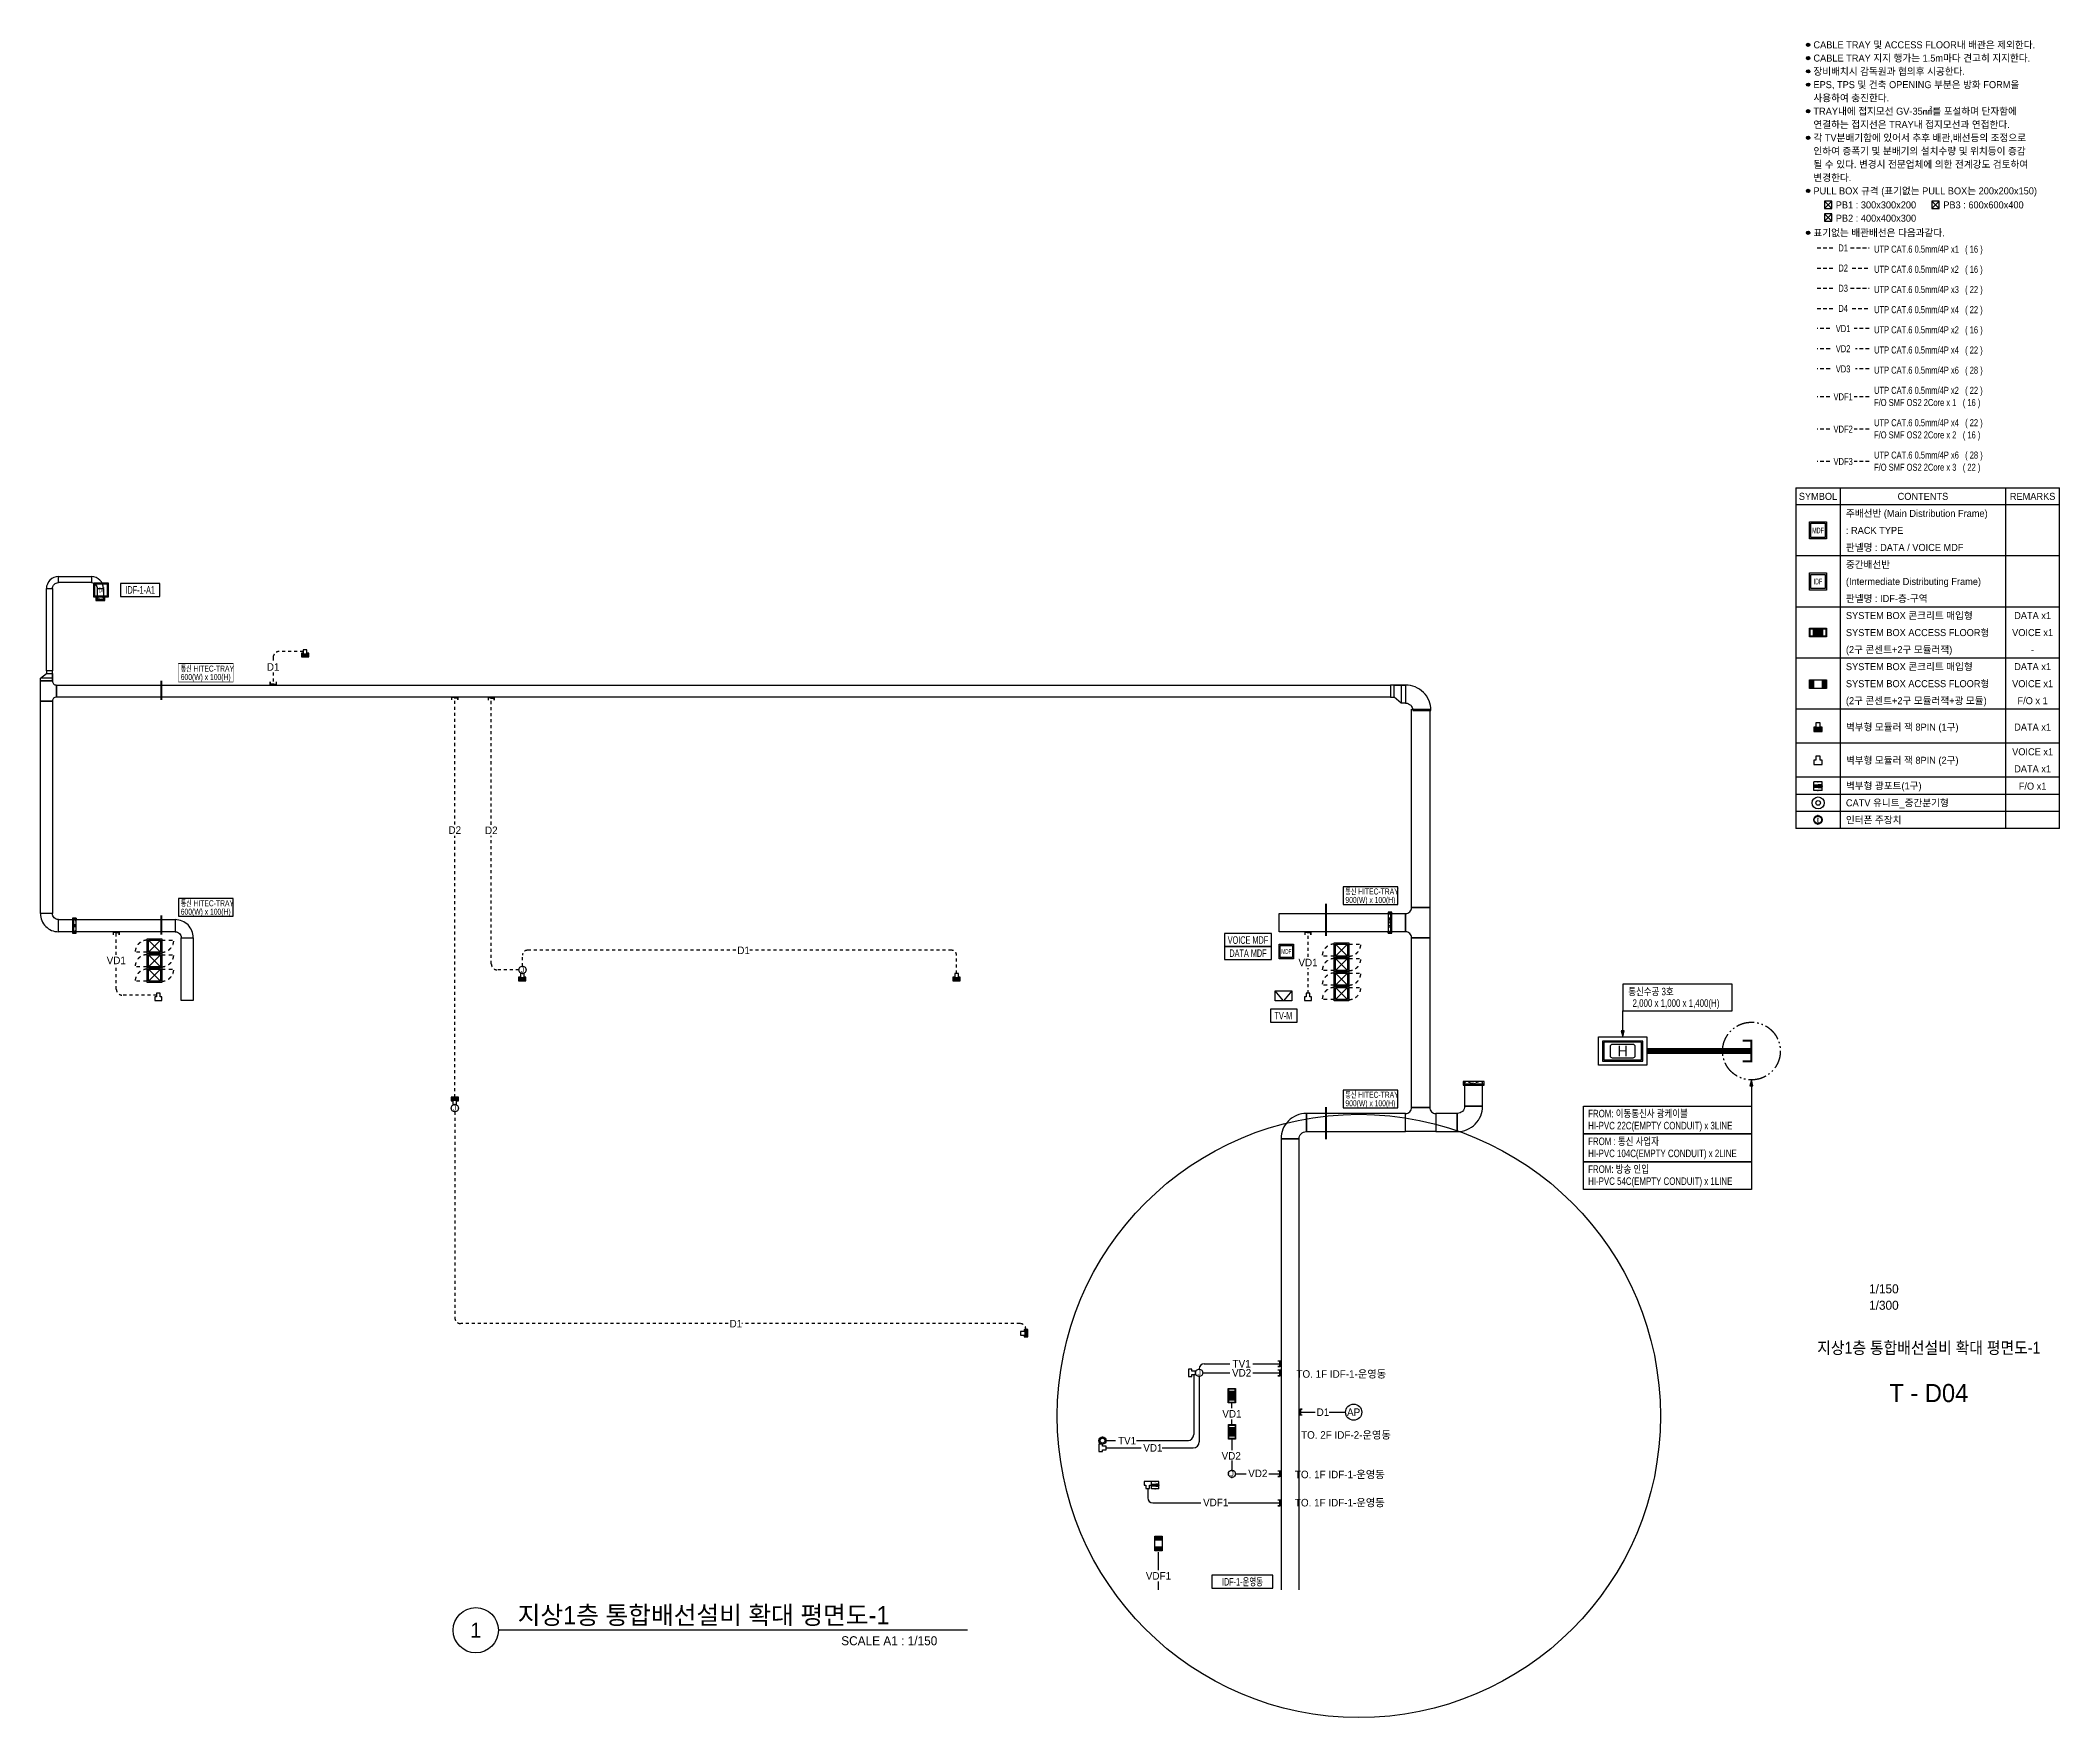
# Model space of a CAD drawing. Header units: millimetres. Extents: x 90978 to 501618, y -355196 to 882030.
# Drawn here: x 275008 to 375430, y -355196 to -271791 of the extents above; entities that cross this region are included whole.
import ezdxf
from ezdxf.enums import TextEntityAlignment as Align

# ---------------------------------------------------------------- set-up
doc = ezdxf.new("R2010")
doc.units = ezdxf.units.MM
doc.header["$LTSCALE"] = 150
doc.set_wipeout_variables(frame=1)
for name, pattern in [('D1', [3, 1, -1, 1]), ('D2', [6.5, 2.5, -1.5, 2.5]), ('E6', [10, 6, -1, 0.5, -1, 0.5, -1]), ('LD5', [11.5, 8.5, -1.5, 0, -1.5])]:
    doc.linetypes.add(name, pattern=pattern)
doc.layers.get('0').update_dxf_attribs({"lineweight": 0})
doc.layers.get('Defpoints').update_dxf_attribs({"color": 163})
for name, color, linetype in [('------07 System Box', 6, 'Continuous'), ('------09 Manhole', 3, 'Continuous'), ('------10 Telecommunication Terminal Board', 3, 'Continuous'), ('------11 Television Distribution Panel', 4, 'Continuous'), ('------13 Telecommunication Outlet', 3, 'Continuous'), ('------14 Television Outlet', 3, 'Continuous'), ('------15 Interphone', 6, 'Continuous'), ('------18 Handhole', 3, 'Continuous'), ('------19 Communication Etc', 3, 'Continuous'), ('-----20 General Symbol', 3, 'Continuous'), ('-----21 Embeded Wire in Ceiling or Wall', 4, 'Continuous'), ('-----22 Concealed Wire in Floor', 4, 'E6'), ('-----22 Embeded in Floor', 4, 'D2'), ('-----23 Concealed or Exposed Wire', 4, 'D1'), ('-----24 Embeded Wire in Underground', 4, 'LD5'), ('-----27 Communication Cable Tray', 2, 'Continuous'), ('-----29 Cable Schedule', 1, 'Continuous'), ('-----29 Indicator', 1, 'Continuous'), ('-----30 Text', 2, 'Continuous'), ('-----41 Drawing Title', 2, 'Continuous'), ('-----42 Drawing Number', 2, 'Continuous'), ('-----43 Drawing Scale', 3, 'Continuous')]:
    doc.layers.add(name, color=color, linetype=linetype)
doc.styles.add('ELEC', font='')
doc.styles.get('ELEC').set_extended_font_data('Dotum')

msp = doc.modelspace()

# ---------------------------------------------------------------- texts
at = {"layer": '------10 Telecommunication Terminal Board', "style": 'ELEC', "width": 0.7}
for s, p in [('IDF-1-A1', (279972.105, -299116.97029)), ('VOICE MDF', (335065.27133, -316530.05089)), ('DATA MDF', (335065.27133, -317180.05089)), ('TV-M', (336825.57838, -320290.2572)), ('IDF-1-운영동', (334789.24916, -348442.32047))]:
    msp.add_text(s, height=375, dxfattribs=at).set_placement(p, align=Align.MIDDLE_CENTER)
for s, p in [('통신 HITEC-TRAY', (339910.68367, -314114.47965)), ('600(W) x 100(H)', (281988.94842, -315119.49403)), ('통신 HITEC-TRAY', (281988.94842, -314699.49403)), ('900(W) x 100(H)', (339910.68367, -314534.47965)), ('통신 HITEC-TRAY', (339910.68367, -324224.47965)), ('900(W) x 100(H)', (339910.68367, -324644.47965))]:
    msp.add_text(s, height=300, dxfattribs=at).set_placement(p, align=Align.MIDDLE_LEFT)
at = {"layer": '------15 Interphone', "style": 'ELEC'}
for s, p in [('TO. 1F IDF-1-운영동', (339707.175, -338107.65275)), ('TO. 2F IDF-2-운영동', (339937.73585, -341140.56494)), ('TO. 1F IDF-1-운영동', (339632.44959, -343105.23395)), ('TO. 1F IDF-1-운영동', (339632.44959, -344507.29688))]:
    msp.add_text(s, height=375, dxfattribs=at).set_placement(p, align=Align.MIDDLE_CENTER)
at = {"layer": '-----21 Embeded Wire in Ceiling or Wall', "style": 'ELEC'}
for s, p in [('TV1', (334750.12828, -337599.59971)), ('VD2', (334750.12828, -338050.78311)), ('D1', (338794.13837, -340007.74507)), ('TV1', (329052.83667, -341422.33517)), ('VD1', (330336.44462, -341782.33443))]:
    msp.add_text(s, height=375, dxfattribs=at).set_placement(p, align=Align.MIDDLE_CENTER)
at = {"layer": '-----22 Concealed Wire in Floor', "style": 'ELEC'}
for s, p in [('VD1', (334266.23221, -340088.10549)), ('VD2', (334231.81627, -342179.68403)), ('VD2', (335554.2023, -343051.83625)), ('VDF1', (333460.18207, -344498.41374, 0)), ('VDF1', (330613.10988, -348148.1231))]:
    msp.add_text(s, height=375, dxfattribs=at).set_placement(p, align=Align.MIDDLE_CENTER)
at = {"layer": '-----23 Concealed or Exposed Wire', "style": 'ELEC'}
for s, p in [('D1', (286584.2455, -302948.2959)), ('D2', (295618.36845, -311061.38312)), ('D2', (297432.39088, -311073.25466)), ('D1', (309981.79542, -317039.56923)), ('VD1', (278783.10993, -317541.87781)), ('VD1', (338051.75473, -317647.24113)), ('D1', (309596.33807, -335603.75396))]:
    msp.add_text(s, height=375, dxfattribs=at).set_placement(p, align=Align.MIDDLE_CENTER)
at = {"layer": '-----41 Drawing Title', "style": 'ELEC', "width": 0.9}
msp.add_text('지상1층 통합배선설비 확대 평면도-1', height=600, dxfattribs=at).set_placement((368925, -336805.00064), align=Align.MIDDLE_CENTER)
at = {"layer": '-----41 Drawing Title', "color": 2, "style": 'ELEC'}
msp.add_text('지상1층 통합배선설비 확대 평면도-1', height=900, dxfattribs=at).set_placement((298745.017, -350550.00064))
at = {"layer": '-----41 Drawing Title', "color": 7, "style": 'ELEC'}
msp.add_text('1', height=750, dxfattribs=at).set_placement((296661.44039, -350850.00064), align=Align.MIDDLE)
at = {"layer": '-----41 Drawing Title', "style": 'ELEC'}
msp.add_text('SCALE A1 : 1/150', height=450, dxfattribs=at).set_placement((319613.55961, -351600.00064), align=Align.RIGHT)
at = {"layer": '-----42 Drawing Number', "style": 'ELEC'}
msp.add_text('T - D04', height=900, dxfattribs=at).set_placement((368925, -339055.00064), align=Align.MIDDLE_CENTER)
at = {"layer": '-----43 Drawing Scale', "style": 'ELEC'}
for s, p in [('1/150', (366689.51153, -333875.00064)), ('1/300', (366689.51153, -334690.00064))]:
    msp.add_text(s, height=450, dxfattribs=at).set_placement(p, align=Align.MIDDLE_CENTER)

# ---------------------------------------------------------------- blocks, each defined once
blk = doc.blocks.new('H11')
blk.add_circle((0, 150), 150)
at = {"color": 1}
blk.add_circle((0, 150), 129, dxfattribs=at)
for p in [(-150, 150), (0, 300), (0, 0), (150, 150)]:
    blk.add_point(p)
at = {"style": 'ELEC'}
blk.add_text('t', height=214, dxfattribs=at).set_placement((0, 150), align=Align.MIDDLE)
blk = doc.blocks.new('G15')
blk.add_lwpolyline([(-300, 600), (300, 600), (300, 0), (-300, 0)], close=True)
at = {"color": 1}
blk.add_lwpolyline([(-250, 550), (250, 550), (250, 50), (-250, 50)], close=True, dxfattribs=at)
at = {"style": 'ELEC', "width": 0.6}
blk.add_text('MDF', height=200, dxfattribs=at).set_placement((0, 300), align=Align.MIDDLE)
blk = doc.blocks.new('G12')
blk.add_lwpolyline([(-300, 600), (300, 600), (300, 0), (-300, 0)], close=True)
at = {"color": 1}
blk.add_lwpolyline([(-250, 550), (250, 550), (250, 50), (-250, 50)], close=True, dxfattribs=at)
at = {"style": 'ELEC', "width": 0.6}
blk.add_text('IDF', height=200, dxfattribs=at).set_placement((0, 300), align=Align.MIDDLE)
blk = doc.blocks.new('G02')
blk.add_lwpolyline([(150, 150), (75, 150), (75, 300), (-75, 300), (-75, 150), (-150, 150), (-150, 0), (150, 0)], close=True)
blk = doc.blocks.new('B11')
h = blk.add_hatch(color=256)
h.dxf.hatch_style = 1
h.paths.add_polyline_path([(150, 150), (-150, 150), (-150, -150), (150, -150)])
at = {"linetype": 'Continuous'}
for points in [[(300, -150), (-300, -150), (-300, 150), (300, 150)], [(-150, 150), (150, 150), (150, -150), (-150, -150)]]:
    blk.add_lwpolyline(points, close=True, dxfattribs=at)
at = {"color": 1, "linetype": 'Continuous'}
for points in [[(-280, 130), (-170, 130), (-170, -130), (-280, -130)], [(170, 130), (280, 130), (280, -130), (170, -130)]]:
    blk.add_lwpolyline(points, close=True, dxfattribs=at)
blk = doc.blocks.new('A$C5F330B5F')
blk.add_hatch(color=256).paths.add_polyline_path([(225, 0), (225, 225), (112, 225), (-225, 225), (-225, 0)])
blk.add_line((-112, 225), (112, 225))
blk.add_lwpolyline([(225, 225), (112, 225), (112, 450), (-112, 450), (-112, 225), (-225, 225), (-225, 0), (225, 0)], close=True)
blk = doc.blocks.new('A$C2c78cba1')
at = {"layer": '------07 System Box'}
h = blk.add_hatch(color=256, dxfattribs=at)
h.dxf.hatch_style = 1
h.paths.add_polyline_path([(367, 790), (56, 790), (56, 56), (367, 56)])
h = blk.add_hatch(color=256, dxfattribs=at)
h.dxf.hatch_style = 1
h.paths.add_polyline_path([(1637, 790), (1327, 790), (1327, 56), (1637, 56)])
at = {"layer": '------07 System Box', "linetype": 'Continuous'}
for points in [[(1694, 0), (0, 0), (0, 847), (1694, 847)], [(423, 847), (1270, 847), (1270, 0), (423, 0)]]:
    blk.add_lwpolyline(points, close=True, dxfattribs=at)
at = {"layer": '------07 System Box', "color": 1, "linetype": 'Continuous'}
for points in [[(56, 790), (367, 790), (367, 56), (56, 56)], [(1327, 790), (1637, 790), (1637, 56), (1327, 56)]]:
    blk.add_lwpolyline(points, close=True, dxfattribs=at)
blk = doc.blocks.new('TV1')
at = {"layer": '------13 Telecommunication Outlet'}
for radius in [150, 57.3]:
    blk.add_circle((0, 150), radius, dxfattribs=at)
blk = doc.blocks.new('광포트_1')
at = {"ltscale": 0.7}
h = blk.add_hatch(color=254, dxfattribs=at)
h.dxf.hatch_style = 1
h.paths.add_polyline_path([(44, 285), (-44, 285), (-44, 159), (44, 159)])
h.paths.add_polyline_path([(44, 141), (-44, 141), (-44, 15), (44, 15)])
at = {"linetype": 'Continuous'}
for p, q in [((-150, 300), (150, 300)), ((-150, 0), (-150, 300)), ((-150, 0), (150, 0)), ((150, 0), (150, 300))]:
    blk.add_line(p, q, dxfattribs=at)
for points in [[(-44, 159), (-44, 285), (44, 285), (44, 159)], [(-44, 141), (-44, 15), (44, 15), (44, 141)]]:
    blk.add_lwpolyline(points, close=True, dxfattribs=at)
for p in [(-150, 150), (0, 285), (0, 0), (150, 150)]:
    blk.add_point(p, dxfattribs=at)
blk = doc.blocks.new('A$C415ffab5')
at = {"layer": '-----30 Text'}
h = blk.add_hatch(color=256, dxfattribs=at)
edge = h.paths.add_edge_path()
edge.add_arc((-25020, -2850), 160, 0, 360)
h = blk.add_hatch(color=256, dxfattribs=at)
edge = h.paths.add_edge_path()
edge.add_arc((-25020, -4171), 160, 0, 360)
h = blk.add_hatch(color=256, dxfattribs=at)
edge = h.paths.add_edge_path()
edge.add_arc((-25020, -5492), 160, 0, 360)
h = blk.add_hatch(color=256, dxfattribs=at)
edge = h.paths.add_edge_path()
edge.add_arc((-25020, -6812), 160, 0, 360)
h = blk.add_hatch(color=256, dxfattribs=at)
edge = h.paths.add_edge_path()
edge.add_arc((-25020, -9454), 160, 0, 360)
h = blk.add_hatch(color=256, dxfattribs=at)
edge = h.paths.add_edge_path()
edge.add_arc((-25020, -12096), 160, 0, 360)
h = blk.add_hatch(color=256, dxfattribs=at)
edge = h.paths.add_edge_path()
edge.add_arc((-25020, -17379), 160, 0, 360)
h = blk.add_hatch(color=256, dxfattribs=at)
edge = h.paths.add_edge_path()
edge.add_arc((-25020, -21542), 160, 0, 360)
at = {"layer": '-----20 General Symbol'}
for p, q in [((-22662, -19138), (-23390, -18410)), ((-22662, -18410), (-23390, -19138)), ((-22662, -20385), (-23390, -19657)), ((-22662, -19657), (-23390, -20385)), ((-11967, -19138), (-12695, -18410)), ((-11967, -18410), (-12695, -19138))]:
    blk.add_line(p, q, dxfattribs=at)
for points in [[(-23390, -18410), (-23390, -19138), (-22662, -19138), (-22662, -18410)], [(-23390, -19657), (-23390, -20385), (-22662, -20385), (-22662, -19657)], [(-12695, -18410), (-12695, -19138), (-11967, -19138), (-11967, -18410)]]:
    blk.add_lwpolyline(points, close=True, dxfattribs=at)
at = {"layer": '-----22 Embeded in Floor'}
for p, q in [((-24123, -23048), (-22389, -23048)), ((-20794, -23048), (-18940, -23048)), ((-24123, -25054), (-22388, -25054)), ((-20641, -25054), (-18940, -25054)), ((-24123, -27060), (-22389, -27060)), ((-20794, -27060), (-18940, -27060)), ((-24123, -29066), (-22388, -29066)), ((-20641, -29066), (-18940, -29066)), ((-22839, -31072), (-24123, -31072)), ((-18940, -31072), (-20440, -31072)), ((-22837, -33078), (-24123, -33078)), ((-18940, -33078), (-20287, -33078)), ((-22837, -35084), (-24123, -35084)), ((-18940, -35084), (-20287, -35084)), ((-22839, -37855), (-24123, -37855)), ((-18940, -37855), (-20440, -37855)), ((-22839, -41074), (-24123, -41074)), ((-18940, -41074), (-20440, -41074)), ((-22839, -44293), (-24123, -44293)), ((-18940, -44293), (-20440, -44293))]:
    blk.add_line(p, q, dxfattribs=at)
at = {"layer": '-----29 Cable Schedule', "color": 3}
for p, q in [((-26250, -46912), (0, -46912)), ((-26250, -46912), (-26250, -80783)), ((0, -80783), (0, -46912)), ((0, -48606), (-26250, -48606)), ((0, -80783), (-26250, -80783))]:
    blk.add_line(p, q, dxfattribs=at)
at = {"layer": '-----29 Cable Schedule'}
for p, q in [((-21819, -46912), (-21819, -48606)), ((-5372, -46912), (-5372, -48606)), ((-21819, -48606), (-21819, -80783)), ((-5372, -48606), (-5372, -80783)), ((0, -53687), (-26250, -53687)), ((0, -58767), (-26250, -58767)), ((0, -63848), (-26250, -63848)), ((0, -68929), (-26250, -68929)), ((0, -72316), (-26250, -72316)), ((0, -75703), (-26250, -75703)), ((0, -77396), (-26250, -77396)), ((0, -79090), (-26250, -79090)), ((0, -80783), (-26250, -80783))]:
    blk.add_line(p, q, dxfattribs=at)
at = {"layer": '-----30 Text'}
for centre in [(-25020, -2850), (-25020, -4171), (-25020, -5492), (-25020, -6812), (-25020, -9454), (-25020, -12096), (-25020, -17379), (-25020, -21542)]:
    blk.add_circle(centre, 160, dxfattribs=at)
for p in [(-24860, -2850), (-24860, -4171), (-24860, -5492), (-24860, -6812), (-24860, -9454), (-24860, -12096), (-24860, -17379), (-24860, -21542)]:
    blk.add_point(p, dxfattribs=at)
at = {"layer": '------07 System Box', "xscale": 2.822580634535418, "yscale": 2.822580634535418, "zscale": 2.822580634535418}
blk.add_blockref('B11', (-24034, -61308), dxfattribs=at)
at = {"layer": '------10 Telecommunication Terminal Board', "xscale": 2.822580634535418, "yscale": 2.822580634535418, "zscale": 2.822580634535418}
for name, p in [('G15', (-24034, -51993)), ('G12', (-24034, -57074))]:
    blk.add_blockref(name, p, dxfattribs=at)
at = {"layer": '------13 Telecommunication Outlet'}
for name, p, xscale, yscale, zscale in [('A$C5F330B5F', (-24034, -71130), 1.881720423023612, 1.881720423023612, 1.881720423023612), ('G02', (-24034, -74433), 2.822580634535418, 2.822580634535418, 2.822580634535418), ('TV1', (-24020, -78851), 4, 4, 4)]:
    blk.add_blockref(name, p, dxfattribs=dict(at, xscale=xscale, yscale=yscale, zscale=zscale))
at = {"layer": '------13 Telecommunication Outlet', "xscale": 2.822580634535246, "yscale": 2.822580634535246, "zscale": 2.822580634535246, "rotation": 90}
blk.add_blockref('광포트_1', (-23611, -76575), dxfattribs=at)
at = {"layer": '------15 Interphone', "xscale": 2.822580634535418, "yscale": 2.822580634535418, "zscale": 2.822580634535418}
blk.add_blockref('H11', (-24034, -80360), dxfattribs=at)
blk.add_blockref('A$C2c78cba1', (-24881, -66868))
at = {"layer": '-----22 Embeded in Floor', "style": 'ELEC', "width": 0.7}
for s, p in [('D1', (-21532, -23048)), ('D2', (-21532, -25054)), ('D3', (-21532, -27060)), ('D4', (-21532, -29066)), ('VD1', (-21532, -31072)), ('VD2', (-21532, -33078)), ('VD3', (-21532, -35084)), ('VDF1', (-21532, -37855)), ('VDF2', (-21532, -41074)), ('VDF3', (-21532, -44293))]:
    blk.add_text(s, height=700, dxfattribs=at).set_placement(p, align=Align.MIDDLE_CENTER)
at = {"layer": '-----29 Cable Schedule', "color": 2, "style": 'ELEC'}
for s, p in [('SYMBOL', (-24034, -47759)), ('CONTENTS', (-13595, -47759)), ('REMARKS', (-2686, -47759))]:
    blk.add_text(s, height=700, dxfattribs=at).set_placement(p, align=Align.MIDDLE)
at = {"layer": '-----30 Text', "style": 'ELEC'}
for s, p in [('CABLE TRAY 및 ACCESS FLOOR내 배관은 제외한다.', (-24485, -2850)), ('CABLE TRAY 지지 행가는 1.5m마다 견고히 지지한다.', (-24485, -4171)), ('장비배치시 감독원과 협의후 시공한다.', (-24485, -5492)), ('사용하여 충진한다.', (-24485, -8133)), ('EPS, TPS 및 건축 OPENING 부분은 방화 FORM을', (-24485, -6812)), ('TRAY내에 접지모선 GV-35㎟를 포설하며 단자함에', (-24485, -9454)), ('각 TV분배기함에 있어서 추후 배관,배선등의 조정으로', (-24485, -12096)), ('연결하는 접지선은 TRAY내 접지모선과 연접한다.', (-24485, -10775)), ('인하여 증폭기 및 분배기의 설치수량 및 위치등이 증감', (-24485, -13417)), ('될 수 있다. 변경시 전문업체에 의한 전계강도 검토하여', (-24485, -14738)), ('변경한다.', (-24485, -16059)), ('PULL BOX 규격 (표기없는 PULL BOX는 200x200x150)', (-24485, -17379)), ('PB1 : 300x300x200', (-22265, -18774)), ('PB2 : 400x400x300', (-22265, -20095)), ('PB3 : 600x600x400', (-11570, -18774)), ('표기없는 배관배선은 다음과같다.', (-24485, -21542)), ('주배선반 (Main Distribution Frame)', (-21254, -49453)), (': RACK TYPE', (-21254, -51146)), ('중간배선반', (-21254, -54533)), ('판넬명 : DATA / VOICE MDF', (-21254, -52840)), ('(Intermediate Distributing Frame)', (-21254, -56227)), ('판넬명 : IDF-층-구역', (-21254, -57921)), ('SYSTEM BOX 콘크리트 매입형', (-21254, -59614)), ('SYSTEM BOX ACCESS FLOOR형', (-21254, -61308)), ('SYSTEM BOX 콘크리트 매입형', (-21254, -64695)), ('(2구 콘센트+2구 모듈러잭)', (-21254, -63001)), ('SYSTEM BOX ACCESS FLOOR형', (-21254, -66388)), ('(2구 콘센트+2구 모듈러잭+광 모듈)', (-21254, -68082)), ('벽부형 모듈러 잭 8PIN (1구)', (-21254, -70706)), ('벽부형 모듈러 잭 8PIN (2구)', (-21254, -74009)), ('벽부형 광포트(1구)', (-21254, -76550)), ('CATV 유니트_중간분기형', (-21254, -78243)), ('인터폰 주장치', (-21254, -79937))]:
    blk.add_text(s, height=700, dxfattribs=at).set_placement(p, align=Align.MIDDLE_LEFT)
at = {"layer": '-----30 Text', "style": 'ELEC', "width": 0.7}
for s, p in [('UTP CAT.6 0.5mm/4P x1   ( 16 )', (-18456, -23173)), ('UTP CAT.6 0.5mm/4P x2   ( 16 )', (-18456, -25179)), ('UTP CAT.6 0.5mm/4P x3   ( 22 )', (-18456, -27185)), ('UTP CAT.6 0.5mm/4P x4   ( 22 )', (-18456, -29191)), ('UTP CAT.6 0.5mm/4P x2   ( 16 )', (-18456, -31197)), ('UTP CAT.6 0.5mm/4P x4   ( 22 )', (-18456, -33203)), ('UTP CAT.6 0.5mm/4P x6   ( 28 )', (-18456, -35209)), ('UTP CAT.6 0.5mm/4P x2   ( 22 )', (-18456, -37215)), ('F/O SMF OS2 2Core x 1', (-18456, -38428)), ('( 16 )', (-9631, -38429)), ('UTP CAT.6 0.5mm/4P x4   ( 22 )', (-18456, -40434)), ('F/O SMF OS2 2Core x 2', (-18456, -41647)), ('( 16 )', (-9631, -41648)), ('UTP CAT.6 0.5mm/4P x6   ( 28 )', (-18456, -43653)), ('F/O SMF OS2 2Core x 3', (-18456, -44866)), ('( 22 )', (-9631, -44867))]:
    blk.add_text(s, height=700, dxfattribs=at).set_placement(p, align=Align.MIDDLE_LEFT)
at = {"layer": '-----30 Text', "style": 'ELEC'}
for s, p in [('DATA x1', (-2686, -59614)), ('VOICE x1', (-2686, -61308)), ('-', (-2686, -63001)), ('VOICE x1', (-2686, -66388)), ('DATA x1', (-2686, -64695)), ('F/O x 1', (-2686, -68082)), ('DATA x1', (-2686, -70706)), ('VOICE x1', (-2686, -73162)), ('DATA x1', (-2686, -74856)), ('F/O x1', (-2686, -76580))]:
    blk.add_text(s, height=700, dxfattribs=at).set_placement(p, align=Align.MIDDLE_CENTER)
blk = doc.blocks.new('HANDHOLE3')
blk.add_lwpolyline([(-1000, -500), (1000, -500), (1000, 500), (-1000, 500)], close=True)
at = {"color": 1}
blk.add_lwpolyline([(-937, -437), (937, -437), (937, 437), (-937, 437)], close=True, dxfattribs=at)
blk.add_lwpolyline([(-518, -332), (518, -332, 0.4142136), (624, -226), (624, 226, 0.4142136), (518, 332), (-518, 332, 0.4142136), (-624, 226), (-624, -226, 0.4142136)], format="xyb", close=True)
at = {"style": 'ELEC'}
blk.add_text('H', height=526, dxfattribs=at).set_placement((0, 0), align=Align.MIDDLE)
blk = doc.blocks.new('A$C5ca17799')
at = {"layer": '------18 Handhole', "elevation": 0}
blk.add_lwpolyline([(6600, 12450), (9000, 12450), (9000, 11050), (6600, 11050)], close=True, dxfattribs=at)
at = {"layer": '-----24 Embeded Wire in Underground', "const_width": 100, "elevation": 0}
blk.add_lwpolyline([(13774, 11234), (14204, 11234), (14204, 12266), (13774, 12266)], dxfattribs=at)
at = {"layer": '-----24 Embeded Wire in Underground', "linetype": 'E6', "const_width": 300, "elevation": 0}
blk.add_lwpolyline([(9000, 11750), (14204, 11750)], dxfattribs=at)
at = {"layer": '-----29 Indicator', "color": 1, "linetype": 'E6'}
blk.add_circle((14204, 11750), 1435, dxfattribs=at)
at = {"layer": '------18 Handhole'}
blk.add_blockref('HANDHOLE3', (7800, 11750), dxfattribs=at)
blk = doc.blocks.new('A$C533477cd')
at = {"layer": '-----27 Communication Cable Tray', "color": 1, "elevation": 0}
blk.add_lwpolyline([(200, -2581), (0, -2581), (0, -3731), (200, -3731), (200, -2581)], dxfattribs=at)
at = {"layer": '-----27 Communication Cable Tray', "color": 1, "linetype": 'D1', "elevation": 0}
for points in [[(200, -2581), (0, -3731)], [(200, -3731), (0, -2581)]]:
    blk.add_lwpolyline(points, dxfattribs=at)
at = {"layer": '-----27 Communication Cable Tray', "elevation": 0}
for points in [[(50, -2631), (0, -2631), (0, -3681), (50, -3681), (50, -2631)], [(150, -2706), (150, -2656), (50, -2656), (50, -3656), (150, -3656), (150, -3606)]]:
    blk.add_lwpolyline(points, dxfattribs=at)
blk = doc.blocks.new('G01')
blk.add_hatch(color=256).paths.add_polyline_path([(150, 150), (75, 150), (-75, 150), (-150, 150), (-150, 0), (150, 0)])
blk.add_blockref('G02', (0, 0))
blk = doc.blocks.new('O04')
blk.add_circle((0, 0), 150)
for p in [(-150, 0), (0, 150), (150, 0), (0, -150)]:
    blk.add_point(p)
at = {"style": 'ELEC'}
blk.add_text('J', height=214, dxfattribs=at).set_placement((0, 0), align=Align.MIDDLE)
blk = doc.blocks.new('O08')
blk.add_hatch(color=256).paths.add_polyline_path([(120, 51), (-120, 51), (-120, 0), (120, 0)])
blk.add_lwpolyline([(120, 127.5), (120, 0), (-120, 0), (-120, 127.5), (-120, 51), (120, 51)])
blk = doc.blocks.new('A06')
at = {"color": 1}
for p, q in [((-250, 250), (250, -250)), ((250, 250), (-250, -250))]:
    blk.add_line(p, q, dxfattribs=at)
at = {"color": 1, "linetype": 'D1'}
for p, q in [((300, 250), (800, 250)), ((-300, -250), (-800, -250))]:
    blk.add_line(p, q, dxfattribs=at)
blk.add_lwpolyline([(-300, 300), (300, 300), (300, -300), (-300, -300)], close=True)
at = {"color": 1}
blk.add_lwpolyline([(-250, 250), (250, 250), (250, -250), (-250, -250)], close=True, dxfattribs=at)
at = {"color": 1, "linetype": 'D1'}
for centre, start, end in [((-300, -250), 90, 180), ((300, 250), 270, 0)]:
    blk.add_arc(centre, 500, start, end, dxfattribs=at)
blk = doc.blocks.new('A$C69d3834d')
at = {"layer": '------19 Communication Etc', "color": 3}
blk.add_circle((404, 404), 404, dxfattribs=at)
at = {"layer": 'Defpoints'}
blk.add_circle((663, 215), 15000, dxfattribs=at)
at = {"layer": '------19 Communication Etc', "style": 'ELEC'}
blk.add_text('AP', height=375, dxfattribs=at).set_placement((404, 404, 0), align=Align.MIDDLE_CENTER)
blk = doc.blocks.new('C02-1')
at = {"layer": '------14 Television Outlet', "color": 3, "linetype": 'Continuous'}
for radius in [150, 100]:
    blk.add_circle((0, 150), radius, dxfattribs=at)
at = {"layer": '------14 Television Outlet', "color": 3}
for p in [(-150, 150), (0, 300), (0, 0), (150, 150)]:
    blk.add_point(p, dxfattribs=at)
blk = doc.blocks.new('TV-BOX')
at = {"layer": '------11 Television Distribution Panel', "color": 3}
for p, q in [((0, 0), (-200, 238)), ((200, 238), (0, 0))]:
    blk.add_line(p, q, dxfattribs=at)
blk.add_lwpolyline([(-200, 0), (-200, 238), (200, 238), (200, 0)], close=True, dxfattribs=at)

# ---------------------------------------------------------------- linework, layer by layer
at = {"layer": '------09 Manhole', "color": 1, "elevation": 0}
msp.add_lwpolyline([(353699.99921, -321350.00064), (353774.99921, -321050.00064), (353624.99921, -321050.00064), (353699.99921, -321350.00064), (353699.99921, -320047.01359)], dxfattribs=at)
at = {"layer": '------09 Manhole', "color": 1}
msp.add_lwpolyline([(360104.07065, -323485.49995), (360029.07065, -323785.49995), (360179.07065, -323785.49995), (360104.07065, -323485.49995), (360104.07065, -324788.487)], dxfattribs=at)
at = {"layer": '------10 Telecommunication Terminal Board', "color": 1, "elevation": 0}
for points in [[(278992.14571, -299441.97029), (280952.0643, -299441.97029), (280952.0643, -298791.97029), (278992.14571, -298791.97029)], [(281868.98912, -303674.49403), (284598.90771, -303674.49403), (284598.90771, -302794.49403), (281868.98912, -302794.49403)], [(339790.72437, -314759.47965), (342520.64296, -314759.47965), (342520.64296, -313879.47965), (339790.72437, -313879.47965)], [(281868.98912, -315344.49403), (284598.90771, -315344.49403), (284598.90771, -314464.49403), (281868.98912, -314464.49403)], [(333894.47737, -316855.05089), (336236.0653, -316855.05089), (336236.0653, -316205.05089), (333894.47737, -316205.05089)], [(333894.47737, -317505.05089), (336236.0653, -317505.05089), (336236.0653, -316855.05089), (333894.47737, -316855.05089)], [(339790.72437, -324869.47965), (342520.64296, -324869.47965), (342520.64296, -323989.47965), (339790.72437, -323989.47965)], [(333271.93377, -348767.32047), (336306.56456, -348767.32047), (336306.56456, -348117.32047), (333271.93377, -348117.32047)]]:
    msp.add_lwpolyline(points, close=True, dxfattribs=at)
at = {"layer": '------10 Telecommunication Terminal Board', "color": 1}
msp.add_lwpolyline([(337500.97036, -320631.15876), (336194.44788, -320631.15876), (336194.44788, -319949.35564), (337500.97036, -319949.35564)], close=True, dxfattribs=at)
at = {"layer": '-----21 Embeded Wire in Ceiling or Wall'}
for p, q in [((332366.4392, -338140.78311), (332366.4392, -341122.33517)), ((332640, -337870.78311), (332640, -337849.59971)), ((332640, -338230.78311), (332640, -341482.33443)), ((332820, -338050.78311), (334167.00872, -338050.78311)), ((332890, -337599.59971), (334167.00872, -337599.59971)), ((335305.74685, -337599.59971), (336645.95593, -337599.59971)), ((335305.74685, -338050.78311), (336645.95593, -338050.78311)), ((337672.61413, -340007.74507), (338408.44078, -340007.74507)), ((339098.40008, -340007.74507), (339915.6626, -340007.74507)), ((328010, -341422.33517), (328469.71711, -341422.33517)), ((329513.8148, -341422.33517), (332110.00669, -341422.33517)), ((334269.35569, -341348.08381), (334269.35569, -341898.3192)), ((328010, -341782.33443), (329753.32505, -341782.33443)), ((330797.42275, -341782.33443), (332340, -341782.33443)), ((334269.35569, -342408.25743), (334269.35569, -342871.57125)), ((334449.35569, -343070.17659), (334971.08273, -343070.17659)), ((336109.82086, -343070.17659), (336707.15593, -343070.17659)), ((330083.1257, -343810.00064), (330083.1257, -344266.75409)), ((330333.1257, -344516.75409), (332720.85491, -344516.75409)), ((334077.3678, -344516.75409), (336707.15593, -344516.75409))]:
    msp.add_line(p, q, dxfattribs=at)
for centre, radius, start, end in [((332890, -337849.59971), 250, 90, 180), ((332066.4392, -341122.33517), 300, 270, 0), ((332340, -341482.33443), 300, 270, 0), ((330333.1257, -344266.75409, 0), 250, 180, 270)]:
    msp.add_arc(centre, radius, start, end, dxfattribs=at)
at = {"layer": '-----22 Concealed Wire in Floor'}
for p, q in [((334269.35569, -339806.74066), (334269.35569, -339548.12717)), ((334269.35569, -340628.08381), (334269.35569, -340370.00389)), ((330613.10988, -347866.75827), (330613.10988, -346898.12336)), ((330613.10988, -348850.00064), (330613.10988, -348430.0215))]:
    msp.add_line(p, q, dxfattribs=at)
at = {"layer": '-----23 Concealed or Exposed Wire'}
for p, q in [((288084.23464, -302180), (286884.23795, -302180)), ((286584.23795, -302480.00331), (286584.24001, -302666.93107)), ((286584.24622, -303230.1943), (286584.25304, -303848.77778)), ((295618.36535, -310780.01829), (295618.2954, -304436.51392)), ((297432.38778, -310791.88983), (297432.31783, -304448.38546)), ((295618.4415, -324350.00064), (295618.37156, -311343.28152)), ((297432.46407, -317710.28636), (297432.39399, -311355.15306)), ((278783.10993, -317260.51298), (278783.10993, -316115.62589)), ((338051.71244, -317365.8763), (338051.52463, -316116.35508)), ((298982.06347, -317830.28305), (298982.06347, -317289.56923)), ((309596.09783, -317039.56923), (299232.06347, -317039.56923)), ((320323.10954, -317039.56923), (310286.05712, -317039.56923)), ((320573.10954, -318190.00064), (320573.10954, -317289.56923)), ((278783.10993, -318968.12974), (278783.10993, -317823.77621)), ((298802.06347, -318010.28305), (297732.46407, -318010.28305)), ((338051.98483, -319178.12718), (338051.7971, -317929.13953)), ((280783.10993, -319268.12974), (279083.10993, -319268.12974)), ((295618.4415, -325070.00064), (295618.4415, -335303.75396)), ((309210.64049, -335603.75396), (295918.4415, -335603.75396)), ((323724.23465, -335603.75396), (309900.59978, -335603.75396))]:
    msp.add_line(p, q, dxfattribs=at)
for centre, radius, start, end in [((286884.23795, -302480), 300, 90, 180.0006317825), ((299232.06347, -317289.56923), 250, 90, 180), ((320323.10954, -317289.56923), 250, 0, 90), ((297732.46407, -317710.28305), 300, 180.0006317825, 270), ((279083.10993, -318968.12974), 300, 180, 270), ((295918.4415, -335303.75396), 300, 180, 270), ((323724.23465, -335903.75396), 300, 0, 90)]:
    msp.add_arc(centre, radius, start, end, dxfattribs=at)
at = {"layer": '-----27 Communication Cable Tray', "elevation": 0}
for points in [[(275608.18612, -299055.17241), (275608.18612, -299055.17241, -0.4142135624), (275908.18612, -298755.17241), (275908.18612, -298755.17241), (275908.18612, -298455.17241, 0.4142135624), (275308.18612, -299055.17241)], [(277548.58841, -298755.17241), (277548.58841, -298755.17241, -0.4060977285), (277840.52193, -299055.17241), (277840.52193, -299055.17241), (278140.52193, -299055.17241, 0.4102166109), (277548.58841, -298455.17241)], [(275608.18612, -304647.49164), (275008.18612, -304647.49164), (275008.18612, -304647.49164), (275008.18612, -303647.49164), (275608.18612, -303647.49164, 0.4142135624), (275808.18612, -303847.49164), (275808.18612, -304447.49164), (275808.18612, -304447.49164, 0.4142135624)], [(342903.68822, -304748.165), (342903.68822, -304748.165, -0.4142135624), (343263.68822, -305108.165), (343263.68822, -305108.165), (344163.68822, -305108.165, 0.4142135624), (342903.68822, -303848.165)], [(275908.18612, -315515.62589), (275908.18612, -315515.62589, -0.4142135624), (275608.18612, -315215.62589), (275608.18612, -315215.62589), (275008.18612, -315215.62589, 0.4142135624), (275908.18612, -316115.62589)], [(343202.94853, -314915.62589), (344102.94853, -314915.62589), (344102.94853, -314915.62589), (344102.94853, -316415.62589), (343202.94853, -316415.62589, 0.4142135624), (342902.94853, -316115.62589), (342902.94853, -315215.62589), (342902.94853, -315215.62589, 0.4142135624)], [(281713.10875, -316115.62589), (281713.10875, -316115.62589, -0.4142135624), (282013.10875, -316415.62589), (282013.10875, -316415.62589), (282613.10875, -316415.62589, 0.4142135624), (281713.10875, -315515.62589)], [(337607.15593, -326413.23491), (337607.15593, -326413.23491, -0.4142135624), (337967.15593, -326053.23491), (337967.15593, -326053.23491), (337967.15593, -325153.23491, 0.4142135624), (336707.15593, -326413.23491)], [(344403.47675, -325153.23491), (344403.47675, -326053.23491), (344403.47675, -326053.23491), (342903.47675, -326053.23491), (342903.47675, -325153.23491, 0.4142135624), (343203.47675, -324853.23491), (344103.47675, -324853.23491), (344103.47675, -324853.23491, 0.4142135624)], [(345835.60796, -324793.23491), (345835.60796, -324793.23491, -0.4142135624), (345475.60796, -325153.23491), (345475.60796, -325153.23491), (345475.60796, -326053.23491, 0.4142135624), (346735.60796, -324793.23491)]]:
    msp.add_lwpolyline(points, format="xyb", close=True, dxfattribs=at)
for points in [[(275608.18612, -299055.17241), (275608.18612, -303147.49164), (275308.18612, -303147.49164), (275308.18612, -299055.17241)], [(275908.18612, -298455.17241), (277548.58841, -298455.17241), (277548.58841, -298755.17241), (275908.18612, -298755.17241)], [(277840.52193, -299588.12396), (277840.52193, -299055.17241), (278140.52193, -299055.17241), (278140.52193, -299588.12396)], [(342153.47675, -304448.16503), (275808.18612, -304448.8955), (275808.18612, -303848.8955), (342153.47675, -303848.16503)], [(275608.18612, -304647.49164), (275608.18612, -315215.62589), (275008.18612, -315215.62589), (275008.18612, -304647.49164)], [(344102.38105, -305048.16503), (344103.47675, -314915.62589), (343203.47675, -314915.62589), (343202.38105, -305048.16503)], [(336613.10875, -315216.72158), (342902.94853, -315215.62589), (342902.94853, -316115.62589), (336613.10875, -316116.72158)], [(281713.10875, -316115.62589), (275908.18612, -316115.62589), (275908.18612, -315515.62589), (281713.10875, -315515.62589)], [(282013.10875, -319538.12781), (282013.10875, -316415.62589), (282613.10875, -316415.62589), (282613.10875, -319538.12781)], [(344102.90927, -316415.62589), (344104.00496, -324853.23491), (343204.00496, -324853.23491), (343202.90927, -316415.62589)], [(346735.60796, -324793.23491), (346735.60796, -323693.12524), (345835.60796, -323693.12524), (345835.60796, -324793.23491)], [(342903.47675, -325153.23491), (337967.15593, -325153.23491), (337967.15593, -326053.23491), (342903.47675, -326053.23491)], [(345475.60796, -325153.23491), (344403.47675, -325153.23491), (344403.47675, -326053.23491), (345475.60796, -326053.23491)]]:
    msp.add_lwpolyline(points, close=True, dxfattribs=at)
at = {"layer": '-----27 Communication Cable Tray', "color": 1, "elevation": 0}
msp.add_lwpolyline([(277765.52193, -299438.12396), (277765.52193, -299638.12396), (278215.52193, -299638.12396), (278215.52193, -299438.12396), (277765.52193, -299438.12396)], dxfattribs=at)
at = {"layer": '-----27 Communication Cable Tray', "color": 1, "linetype": 'D1', "elevation": 0}
for points in [[(277765.52193, -299438.12396), (278215.52193, -299638.12396)], [(278215.52193, -299438.12396), (277765.52193, -299638.12396)]]:
    msp.add_lwpolyline(points, dxfattribs=at)
at = {"layer": '-----27 Communication Cable Tray', "elevation": 0}
for points in [[(277815.52193, -299588.12396), (277815.52193, -299638.12396), (278165.52193, -299638.12396), (278165.52193, -299588.12396), (277815.52193, -299588.12396)], [(277890.52193, -299488.12396), (277840.52193, -299488.12396), (277840.52193, -299588.12396), (278140.52193, -299588.12396), (278140.52193, -299488.12396), (278090.52193, -299488.12396)], [(275608.18612, -303647.49164), (275608.18612, -303147.49164), (275308.18612, -303147.49164), (275308.18612, -303266.89054), (275608.18612, -303266.89054), (275608.18612, -303499.848), (275008.18612, -303499.848), (275308.18612, -303266.89054), (275608.18612, -303266.89054), (275608.18612, -303647.49164), (275008.18612, -303647.49164), (275008.18612, -303499.848)], [(342903.47675, -303848.16503), (342153.47675, -303848.16503), (342153.47675, -304448.16503), (342332.57509, -304448.16503), (342332.57509, -303848.16503), (342682.01128, -303848.16503), (342682.01128, -304748.16503), (342332.57509, -304448.16503), (342332.57509, -303848.16503), (342903.47675, -303848.16503), (342903.47675, -304748.16503), (342682.01128, -304748.16503)], [(337607.15593, -348850.00064), (337607.15593, -326413.23491), (336707.15593, -326413.23491), (336707.15593, -348850.00064)]]:
    msp.add_lwpolyline(points, dxfattribs=at)
at = {"layer": '-----27 Communication Cable Tray', "color": 1}
msp.add_lwpolyline([(276793.10875, -315448.12589), (276613.10875, -315448.12589), (276613.10875, -316183.12589), (276793.10875, -316183.12589), (276793.10875, -315448.12589)], dxfattribs=at)
at = {"layer": '-----27 Communication Cable Tray', "color": 1, "linetype": 'D1'}
for points in [[(276793.10875, -315448.12589), (276613.10875, -316183.12589)], [(276793.10875, -316183.12589), (276613.10875, -315448.12589)]]:
    msp.add_lwpolyline(points, dxfattribs=at)
at = {"layer": '-----27 Communication Cable Tray'}
for points in [[(276658.10875, -315493.12589), (276613.10875, -315493.12589), (276613.10875, -316138.12589), (276658.10875, -316138.12589), (276658.10875, -315493.12589)], [(276748.10875, -315560.62589), (276748.10875, -315515.62589), (276658.10875, -315515.62589), (276658.10875, -316115.62589), (276748.10875, -316115.62589), (276748.10875, -316070.62589)]]:
    msp.add_lwpolyline(points, dxfattribs=at)
at = {"layer": '-----29 Indicator'}
for points in [[(339790.79622, -314319.4796, 0, 0, 0), (338952.74822, -314320.00321, 0, 0, 0), (338952.74822, -314719.80641, 100, 100, 0), (338952.74822, -316330.71927, 100, 100, 0)], [(281869.06097, -314904.49398, 0, 0, 0), (281031.01297, -314905.01759, 0, 0, 0), (281031.01297, -315304.82079, 100, 100, 0), (281031.01297, -316265.73365, 100, 100, 0)], [(339790.79622, -324429.4796, 0, 0, 0), (338952.74822, -324430.00321, 0, 0, 0), (338952.74822, -324829.80641, 100, 100, 0), (338952.74822, -326440.71927, 100, 100, 0)]]:
    msp.add_lwpolyline(points, format="xyseb", dxfattribs=at)
at = {"layer": '-----41 Drawing Title', "color": 7}
msp.add_line((321113.55961, -350850.00064), (297786.44039, -350850.00064), dxfattribs=at)
msp.add_circle((296661.44039, -350850.00064), 1125, dxfattribs=at)

# ---------------------------------------------------------------- block references
at = {"layer": '------07 System Box', "xscale": 1.2, "yscale": 1.2, "zscale": 1.2, "rotation": 270}
for p in [(334263.10873, -339188.12717), (334269.35569, -340988.08381)]:
    msp.add_blockref('B11', p, dxfattribs=at)
at = {"layer": '------10 Telecommunication Terminal Board', "xscale": 1.2, "yscale": 1.2, "zscale": 1.2}
for name, p in [('G12', (278023.1919, -299482.42838)), ('A06', (280681.17027, -316837.37239)), ('A06', (280681.17027, -317557.37239)), ('G15', (336973.10875, -317458.12524)), ('A06', (339718.16394, -317030.00257)), ('A06', (280681.17027, -318277.37239)), ('A06', (339718.16394, -317750.00257)), ('A06', (339718.16394, -318470.00257)), ('A06', (339718.16394, -319190.00257))]:
    msp.add_blockref(name, p, dxfattribs=at)
at = {"layer": '------13 Telecommunication Outlet'}
for name, p, xscale, yscale, zscale in [('A$C415ffab5', (375429.59256, -270585.95832), 0.4999999999999996, 0.4999999999999996, 0.4999999999999996), ('G01', (288174.23464, -302450), 1.2, 1.2, 1.2), ('G01', (298971.98443, -318550.00064), 1.2, 1.2, 1.2), ('G01', (320573.10954, -318550.00064), 1.2, 1.2, 1.2), ('G02', (280873.10993, -319538.12974), 1.2, 1.2, 1.2), ('G02', (338051.98483, -319538.12718), 1.2, 1.2, 1.2)]:
    msp.add_blockref(name, p, dxfattribs=dict(at, xscale=xscale, yscale=yscale, zscale=zscale))
for name, p, xscale, yscale, zscale, rotation in [('G01', (295618.4415, -324350.00064), 1.2, 1.2, 1.2, 180), ('G01', (324114.23465, -336083.75396), 1.2, 1.2, 1.2, 89.99999999999999), ('G02', (332100, -338050.78311), 1.2, 1.2, 1.2, 269.9999999999999), ('G02', (327650, -341782.33442), 1.2, 1.2, 1.2, 269.9999985212206), ('G02', (330083.1257, -343450.00064), 1.2, 1.2, 1.2, 179.9999999999999), ('광포트_1', (330634.2052, -343635.5404), 1.236931687685291, 1.236931687685291, 1.236931687685291, 90)]:
    msp.add_blockref(name, p, dxfattribs=dict(at, xscale=xscale, yscale=yscale, zscale=zscale, rotation=rotation))
at = {"layer": '------14 Television Outlet', "xscale": 1.199999999953434, "yscale": 1.199999999953434, "zscale": 1.199999999953434, "rotation": 180}
msp.add_blockref('C02-1', (327830, -341242.33517), dxfattribs=at)
at = {"layer": '-----20 General Symbol', "xscale": 1.2, "yscale": 1.2, "zscale": 1.2}
for p in [(298982.06347, -318010.28305), (295618.4415, -324890.00064), (332640, -338050.78311), (334269.35569, -343070.17659)]:
    msp.add_blockref('O04', p, dxfattribs=at)
at = {"layer": '-----21 Embeded Wire in Ceiling or Wall', "xscale": 1.199999999953434, "yscale": 1.199999999953434, "zscale": 1.199999999953434}
for p, rotation in [((336707.15593, -337599.59971), 90), ((336707.15593, -338050.78311), 90), ((337611.41413, -340007.74507), 270), ((336707.15593, -343070.17659), 90), ((336707.15593, -344516.75409), 90)]:
    msp.add_blockref('O08', p, dxfattribs=dict(at, rotation=rotation))
at = {"layer": '-----23 Concealed or Exposed Wire', "xscale": 1.199999999953434, "yscale": 1.199999999953434, "zscale": 1.199999999953434}
msp.add_blockref('O08', (286584.25304, -303848.77778), dxfattribs=at)
at = {"layer": '-----23 Concealed or Exposed Wire', "xscale": 1.199999999953434, "yscale": 1.199999999953434, "zscale": 1.199999999953434, "rotation": 179.9999999999999}
for p in [(295618.2954, -304436.51392), (297432.31783, -304448.38546), (278783.10993, -316115.62589), (338051.52463, -316116.35508)]:
    msp.add_blockref('O08', p, dxfattribs=at)
for name, p, xscale, yscale, zscale, rotation in [('A$C533477cd', (342213.10875, -318505.9593), 0.8999999999999999, 0.8999999999999999, 0.8999999999999999, 180), ('A$C533477cd', (343445.27454, -323738.12524), 0.8999999999999999, 0.8999999999999999, 0.8999999999999999, 90), ('A$C2c78cba1', (330793.10988, -346898.12336), 0.4251428587433494, 0.4251428587433494, 0.4251428587433494, 90)]:
    msp.add_blockref(name, p, dxfattribs=dict(xscale=xscale, yscale=yscale, zscale=zscale, rotation=rotation))
at = {"xscale": 2.073145180375554, "yscale": 2.073145180375554, "zscale": 2.073145180375554}
msp.add_blockref('TV-BOX', (336825.32453, -319550.00321), dxfattribs=at)
msp.add_blockref('A$C5ca17799', (345899.99921, -333800.00066))

msp.set_redraw_order([(e.dxf.handle, doc.entitydb.next_handle()) for e in msp.query("TEXT MTEXT ATTDEF DIMENSION ARC_DIMENSION")])  # texts and dimensions are drawn at this point

# ---------------------------------------------------------------- wipeouts: each hides what was drawn before it
at = {"color": 1}
msp.add_wipeout([(360104.07065, -326170.04379), (360104.07065, -327551.60059), (351757.99052, -327551.60059), (351757.99052, -326170.04379)], dxfattribs=at).dxf.layer = '-----29 Indicator'

# ---------------------------------------------------------------- next in the draw order: wipeouts: each hides what was drawn before it
msp.add_wipeout([(353699.99921, -318719.07242), (359138.79679, -318719.07242), (359138.79679, -320047.01359), (353699.99921, -320047.01359)]).dxf.layer = '-----29 Indicator'
msp.add_wipeout([(360104.07065, -327551.60059), (360104.07065, -328933.15739), (351757.99052, -328933.15739), (351757.99052, -327551.60059)], dxfattribs=at).dxf.layer = '-----29 Indicator'
msp.add_wipeout([(281868.98912, -303674.49403), (284598.90771, -303674.49403), (284598.90771, -302794.49403), (281868.98912, -302794.49403)], dxfattribs=at)

# ---------------------------------------------------------------- next in the draw order: linework, layer by layer
at = {"layer": '------09 Manhole', "color": 1, "elevation": 0}
msp.add_lwpolyline([(353699.99921, -318719.07242), (353699.99921, -320047.01359), (359138.79679, -320047.01359), (359138.79679, -318719.07242)], close=True, dxfattribs=at)
at = {"layer": '-----29 Indicator'}
msp.add_lwpolyline([(281869.06097, -303234.49398, 0, 0, 0), (281031.01297, -303235.01759, 0, 0, 0), (281031.01297, -303634.82079, 100, 100, 0), (281031.01297, -304595.73365, 100, 100, 0)], format="xyseb", dxfattribs=at)
at = {"layer": '-----29 Indicator', "color": 1, "elevation": 0}
for points in [[(360104.07065, -326170.04379), (360104.07065, -327551.60059), (351757.99052, -327551.60059), (351757.99052, -326170.04379), (360104.07065, -326170.04379)], [(360104.07065, -327551.60059), (360104.07065, -328933.15739), (351757.99052, -328933.15739), (351757.99052, -327551.60059), (360104.07065, -327551.60059)]]:
    msp.add_lwpolyline(points, dxfattribs=at)

# ---------------------------------------------------------------- next in the draw order: texts
at = {"layer": '------09 Manhole', "style": 'ELEC', "width": 0.8}
for s, p in [('통신수공 3호', (355107.30356, -319090.06172)), ('2,000 x 1,000 x 1,400(H)', (356351.4691, -319663.59113))]:
    msp.add_text(s, height=375, dxfattribs=at).set_placement(p, align=Align.MIDDLE_CENTER)
at = {"layer": '------10 Telecommunication Terminal Board', "style": 'ELEC', "width": 0.7}
for s, p in [('통신 HITEC-TRAY', (281988.94842, -303029.49403)), ('600(W) x 100(H)', (281988.94842, -303449.49403))]:
    msp.add_text(s, height=300, dxfattribs=at).set_placement(p, align=Align.MIDDLE_LEFT)
at = {"layer": '-----29 Indicator', "color": 1, "style": 'ELEC', "width": 0.8}
for s, p in [('HI-PVC 104C(EMPTY CONDUIT) x 2LINE', (351981.7361, -327325.0161)), ('FROM: 방송 인입', (351981.7361, -328108.0729)), ('HI-PVC 54C(EMPTY CONDUIT) x 1LINE', (351981.7361, -328706.5729))]:
    msp.add_text(s, height=375, dxfattribs=at).set_placement(p)

# ---------------------------------------------------------------- next in the draw order: wipeouts: each hides what was drawn before it
at = {"color": 1}
msp.add_wipeout([(360104.07065, -324788.487), (360104.07065, -326170.04379), (351757.99052, -326170.04379), (351757.99052, -324788.487)], dxfattribs=at).dxf.layer = '-----29 Indicator'

# ---------------------------------------------------------------- next in the draw order: linework, layer by layer
at = {"layer": '-----29 Indicator', "color": 1, "elevation": 0}
msp.add_lwpolyline([(360104.07065, -324788.487), (360104.07065, -326170.04379), (351757.99052, -326170.04379), (351757.99052, -324788.487), (360104.07065, -324788.487)], dxfattribs=at)

# ---------------------------------------------------------------- next in the draw order: block references
at = {"layer": '-----23 Concealed or Exposed Wire'}
msp.add_blockref('A$C69d3834d', (339915.6626, -340411.429), dxfattribs=at)

# ---------------------------------------------------------------- next in the draw order: texts
at = {"layer": '-----29 Indicator', "color": 1, "style": 'ELEC', "width": 0.8}
for s, p in [('FROM: 이동통신사 광케이블', (351981.7361, -325344.9593)), ('HI-PVC 22C(EMPTY CONDUIT) x 3LINE', (351981.7361, -325943.4593)), ('FROM : 통신 사업자', (351981.7361, -326726.5161))]:
    msp.add_text(s, height=375, dxfattribs=at).set_placement(p)

doc.saveas('drawing.dxf')
